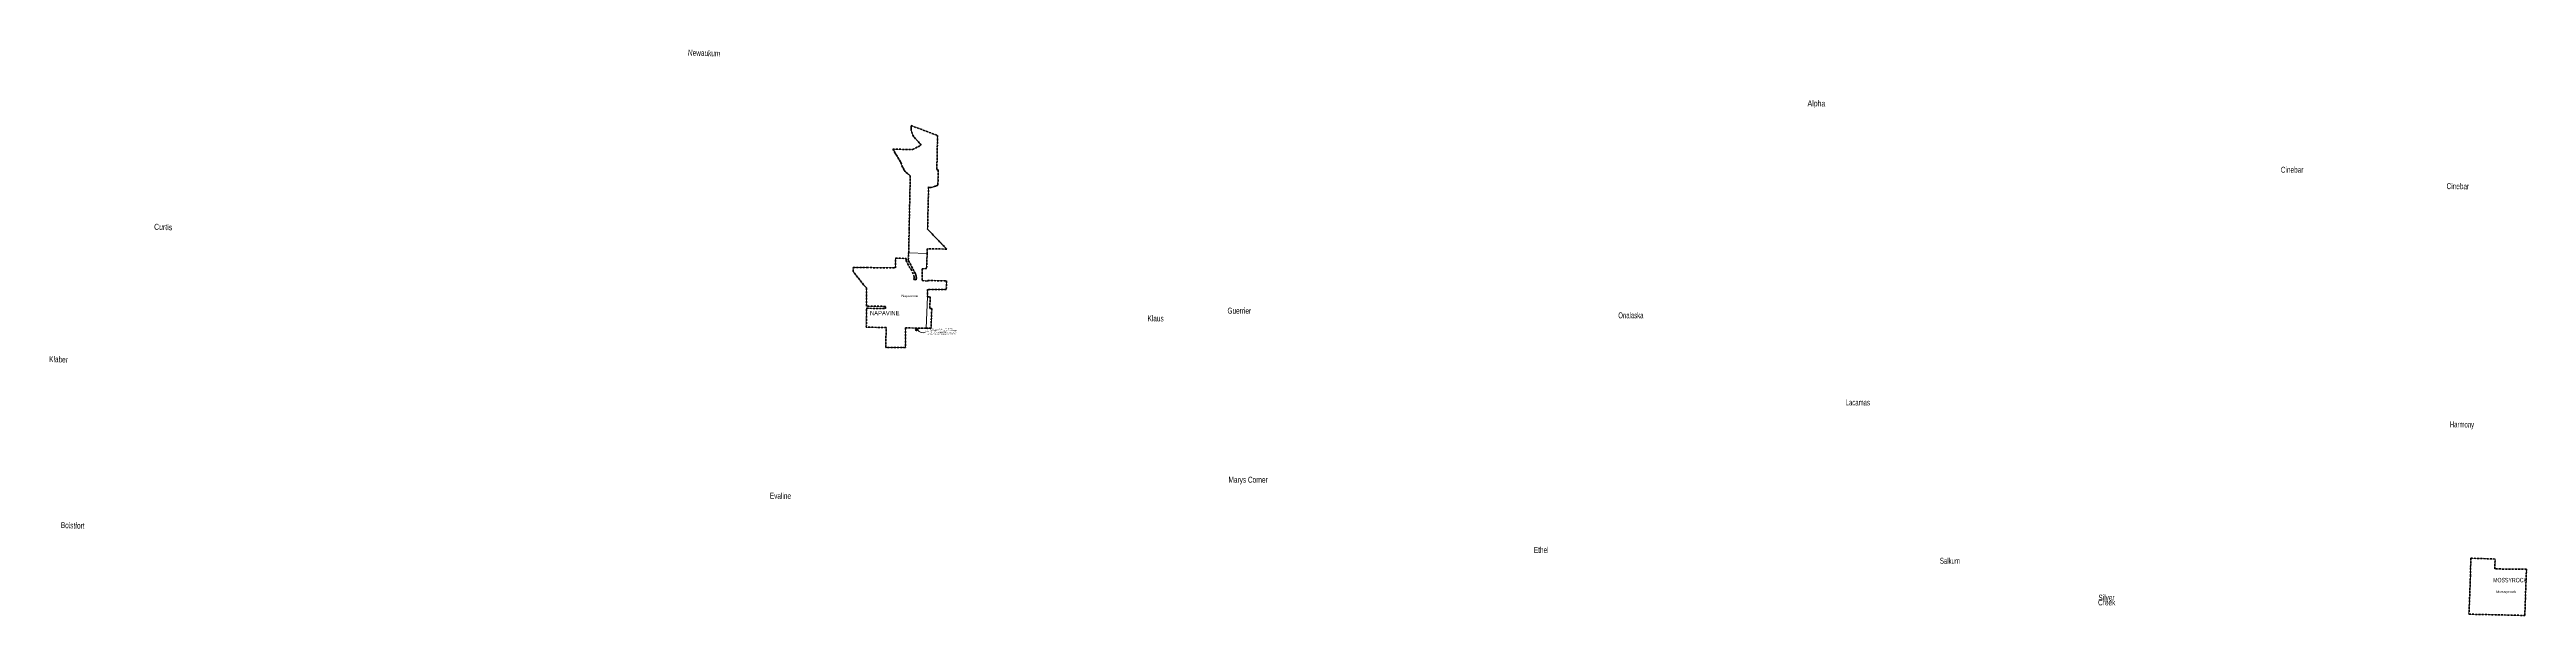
# Model space of a CAD drawing. Header units: feet. Extents: x -903180 to 1023491, y -707744 to 564635.
# Drawn here: x -538799 to -372271, y -354013 to -315981 of the extents above; entities that cross this region are included whole.
import ezdxf

# ---------------------------------------------------------------- set-up
doc = ezdxf.new("R2010")
doc.units = ezdxf.units.FT
doc.header["$LTSCALE"] = 80
doc.linetypes.add('SHORT_DASHED', pattern=[2.7, 1.5, -1.2])
for name, color, linetype, lineweight in [('1', 7, 'Continuous', 13), ('13', 7, 'SHORT_DASHED', 40), ('58', 7, 'Continuous', 13)]:
    doc.layers.add(name, color=color, linetype=linetype, lineweight=lineweight)
for name, color, linetype in [('14', 7, 'Continuous'), ('16', 7, 'Continuous'), ('36', 7, 'Continuous')]:
    doc.layers.add(name, color=color, linetype=linetype)

msp = doc.modelspace()

# ---------------------------------------------------------------- linework, layer by layer
at = {"layer": '1'}
msp.add_arc((-480074.12, -334558.66), 451.25, 218.05685, 288.7276, dxfattribs=at)
at = {"layer": '13'}
for points in [[(-482604.04, -333392.78), (-482605.11, -333242.74), (-483867.42, -333215.95), (-483865.34, -332031.34), (-483865.3, -332011.35), (-483883.69, -331991.34), (-484074.03, -331784.22), (-484440.38, -331316.67), (-484448.33, -331306.53), (-484471.35, -331276.67), (-484763.89, -330897.34), (-484764.33, -330629.29), (-483849.08, -330635.35), (-481921.97, -330655.32), (-481916.92, -330004.55), (-481236.37, -330014.15), (-481210.43, -330014.51), (-481210.9, -330034.43), (-481214.13, -330168.86), (-480918.54, -330735.72), (-480871.12, -330735.49), (-480700.62, -331159.7), (-480673.87, -331275.83), (-480671.9, -331320.42), (-480683.71, -331434.37), (-480538.93, -331466.96), (-480525.6, -331387.07), (-480521.73, -331323.27), (-480524.55, -331259.42), (-480534.02, -331196.21), (-480550.06, -331134.33), (-480566.21, -331091.19), (-480570.96, -331078.5), (-480585.19, -331051.19), (-481052.95, -330153.57), (-481063.25, -330133.8), (-481062.76, -330113.57), (-481052.02, -329665.04), (-481051.54, -329645.2), (-481037.93, -329645.55), (-481007.94, -328031.21), (-480928.54, -324467.35), (-480965.46, -324434.22), (-481108.47, -324321.84), (-481265.87, -324180.01), (-481334.94, -324096.27), (-481364.72, -324047.57), (-481378.97, -323967.83), (-481406.49, -323932.57), (-481454.47, -323884.72), (-481454.47, -323884.72), (-481568.3, -323581.02), (-481594.41, -323525.55), (-481709.87, -323340.61), (-481855.49, -323084.19), (-481914.29, -322979.86), (-481948.85, -322934.46), (-481986.24, -322872.93), (-481984.75, -322841.26), (-481997.38, -322812.3), (-482023.8, -322780.04), (-482065.51, -322735.81), (-482110.02, -322674.97), (-480775.94, -322702.61), (-480199.93, -322413.61), (-480380.14, -322184.52), (-480425.96, -322131.97), (-480676.57, -321866.52), (-480709.52, -321822.08), (-480798.19, -321630.66), (-480859.81, -321414.9), (-480875.63, -321256.5), (-480867.07, -321095.53), (-479094.56, -321749.64), (-479146.23, -324069.09), (-479047.26, -324071.74)], [(-479047.26, -324071.74), (-479069.71, -325079.47), (-479083.07, -325094.14), (-479097.43, -325104.69), (-479130.47, -325118.09), (-479237.96, -325151.86), (-479261.59, -325153.74), (-479427.72, -325225.94), (-479521.86, -325253.76), (-479603.74, -325242.64), (-479676.41, -325226.93), (-479699.82, -325212), (-479763.04, -328049.85), (-478477.3, -329389.78), (-479785.2, -329369.66), (-479791.48, -329677.29), (-479834.69, -330703.27), (-480129.6, -330711.95), (-480136.14, -331499.31), (-479774.29, -331550.98), (-479758.89, -331498.18), (-478489.94, -331534.18), (-478506.07, -332096.44), (-479767.59, -332098.1), (-479781.4, -332592.26), (-479588.27, -332595.79), (-479616.78, -333380.8), (-479485.89, -333381.56), (-479535.87, -334703.34), (-479858.65, -334695.52), (-479859.71, -334715.58), (-480411.29, -334702.59), (-480393.22, -334723.65), (-480491.57, -334886.22), (-480568.09, -334819.98), (-480499.01, -334698.21), (-481241.45, -334685.45), (-481259.53, -336015.16), (-482579.36, -335997.07), (-482552.24, -334662.84), (-483885.63, -334635.7), (-483867.68, -333365.96), (-482604.04, -333392.78)]]:
    msp.add_lwpolyline(points, dxfattribs=at)
msp.add_lwpolyline([(-376084.13, -352578.94), (-376134.27, -353929.42), (-372383.71, -354012.76), (-372270.9, -350911.88), (-374398.34, -350885.75), (-374381.23, -350221.64), (-376007.12, -350166.35), (-376039.37, -351304.69)], close=True, dxfattribs=at)
at = {"layer": '58'}
for points in [[(-479785.2, -329369.66), (-479791.48, -329677.29), (-481037.93, -329645.55), (-480928.54, -324467.35), (-481265.87, -324180.01), (-481334.94, -324096.27), (-481364.72, -324047.57), (-481378.97, -323967.83), (-481406.49, -323932.57), (-481454.47, -323884.72), (-481454.47, -323884.72), (-481568.3, -323581.02), (-481594.41, -323525.55), (-481855.49, -323084.19), (-481914.29, -322979.86), (-481948.85, -322934.46), (-481986.24, -322872.93), (-481984.75, -322841.26), (-481997.38, -322812.3), (-482065.51, -322735.81), (-482110.02, -322674.97), (-480775.94, -322702.61), (-480199.93, -322413.61), (-480425.96, -322131.97), (-480425.96, -322131.97), (-480676.57, -321866.52), (-480709.52, -321822.08), (-480798.19, -321630.66), (-480859.81, -321414.9), (-480875.63, -321256.5), (-480875.63, -321256.5), (-480867.07, -321095.53), (-479094.56, -321749.64), (-479146.23, -324069.09), (-479047.26, -324071.74), (-479047.26, -324071.74), (-479067.77, -325081.06), (-479083.07, -325094.14), (-479097.43, -325104.69), (-479130.47, -325118.09), (-479237.96, -325151.86), (-479261.59, -325153.74), (-479427.72, -325225.94), (-479521.86, -325253.76), (-479676.41, -325226.93), (-479699.82, -325212), (-479763.04, -328049.85), (-478477.3, -329389.78)], [(-479781.4, -332592.26), (-479588.27, -332595.79), (-479616.78, -333380.8), (-479485.89, -333381.56), (-479535.87, -334703.34), (-479862.97, -334696.02)], [(-376084.13, -352578.94), (-376134.27, -353929.42), (-372383.71, -354012.76), (-372270.9, -350911.88), (-374398.34, -350885.75), (-374381.23, -350221.64), (-376007.12, -350166.35), (-376039.37, -351304.69)]]:
    msp.add_lwpolyline(points, close=True, dxfattribs=at)
for points in [[(-480541, -331467.05), (-480535.61, -331447.05), (-480525.6, -331387.07), (-480521.73, -331323.27), (-480524.55, -331259.42), (-480534.02, -331196.21), (-480550.06, -331134.33), (-480566.21, -331091.19), (-480570.96, -331078.5), (-480585.19, -331051.19), (-481052.95, -330153.57), (-481063.25, -330133.8), (-481062.76, -330113.57), (-481052.02, -329665.04), (-481051.54, -329645.2), (-481037.93, -329645.55), (-479791.48, -329677.29), (-479834.69, -330703.27), (-480129.6, -330711.95), (-480136.14, -331499.31), (-479774.29, -331550.98), (-479758.89, -331498.18), (-478489.94, -331534.18), (-478506.07, -332096.44), (-479767.59, -332098.1), (-479781.4, -332592.26), (-479859.71, -334715.58), (-480411.29, -334702.59), (-480393.22, -334723.65), (-480491.57, -334886.22), (-480568.09, -334819.98), (-480499.01, -334698.21), (-481241.45, -334685.45), (-481259.53, -336015.16), (-482579.36, -335997.07), (-482552.24, -334662.84), (-483885.63, -334635.7), (-483867.68, -333365.96), (-482624.26, -333392.35), (-482604.25, -333392.77), (-482605.11, -333242.74), (-483867.42, -333215.95), (-483865.34, -332031.34), (-483865.3, -332011.35), (-483883.69, -331991.34), (-484074.03, -331784.22), (-484440.38, -331316.67), (-484448.33, -331306.53), (-484471.35, -331276.67), (-484763.89, -330897.34), (-484764.33, -330629.29), (-483849.08, -330635.35), (-481921.97, -330655.32), (-481916.92, -330004.55), (-481236.37, -330014.15), (-481210.43, -330014.51), (-481210.9, -330034.43), (-481214.13, -330168.86), (-480918.54, -330735.72), (-480871.12, -330735.49)], [(-480700.62, -331159.7), (-480673.87, -331275.83), (-480671.9, -331320.42), (-480683.71, -331434.37), (-480561, -331461.99), (-480541, -331467.05)]]:
    msp.add_lwpolyline(points, dxfattribs=at)

# ---------------------------------------------------------------- texts
at = {"layer": '1'}
for s, width, p in [('ORD 208  FILE 93-157  EFF. 8/27/93', 1.2, (-479760.9, -334812.77)), ('LEGAL DESCRIPTION IS UNCLEAR/ERRONEOUS', 1.05, (-479895.56, -334933.08)), ('THIS PARCEL PLOTTED FROM SKETCH MAP', 1.1, (-479852.27, -335048.59)), ('NAPAVINE CLERK NOTIFIED 12/28/94 J.D.', 1.15, (-479823.42, -335154.47))]:
    msp.add_text(s, height=64, rotation=1, dxfattribs=dict(at, width=width)).set_placement(p)
at = {"layer": '14'}
for s, height, width, p in [('NAPAVINE', 288, 0.85, (-483639.05, -333834.47)), ('MOSSYROCK', 300, 0.7, (-374515.71, -351787.43))]:
    msp.add_text(s, height=height, dxfattribs=dict(at, width=width)).set_placement(p)
at = {"layer": '16'}
for s, rotation, width, p in [('Newaukum', 358.108, 0.65, (-495881.14, -316379.68)), ('Alpha', 359.37, 0.7, (-420605.79, -319792.89)), ('Cinebar', 359.37, 0.65, (-377647.09, -325358.72)), ('Curtis', 358.108, 0.7, (-531776, -328087.66)), ('Klaus', 359.37, 0.65, (-464978.53, -334240.68)), ('Guerrier', 359.37, 0.65, (-459605.34, -333724.7)), ('Klaber', 358.108, 0.65, (-538827.28, -336979.96)), ('Harmony', 359.37, 0.6, (-377423.15, -341369.72)), ('Evaline', 359.37, 0.65, (-490371.67, -346166.92)), ('Boistfort', 358.108, 0.65, (-538042.32, -348137.21))]:
    msp.add_text(s, height=400, rotation=rotation, dxfattribs=dict(at, width=width)).set_placement(p)
for s, width, p in [('Cinebar', 0.65, (-388786.49, -324261.11)), ('Onalaska', 0.6, (-433329.71, -334042.66)), ('Lacamas', 0.6, (-418040.82, -339897.69)), ('Marys Corner', 0.65, (-459532.98, -345090.62)), ('Ethel', 0.65, (-439006.49, -349818.33)), ('Salkum', 0.6, (-411702.46, -350541.64)), ('Creek', 0.65, (-401072.93, -353338.91)), ('Silver', 0.65, (-401049.11, -353012.26))]:
    msp.add_text(s, height=400, dxfattribs=dict(at, width=width)).set_placement(p)
at = {"layer": '36'}
for s, width, p in [('Napavine', 1.25, (-481525.45, -332611.74)), ('Mossyrock', 1.35, (-374323.2, -352495.2))]:
    msp.add_text(s, height=157.5, dxfattribs=dict(at, width=width)).set_placement(p)

doc.saveas('drawing.dxf')
